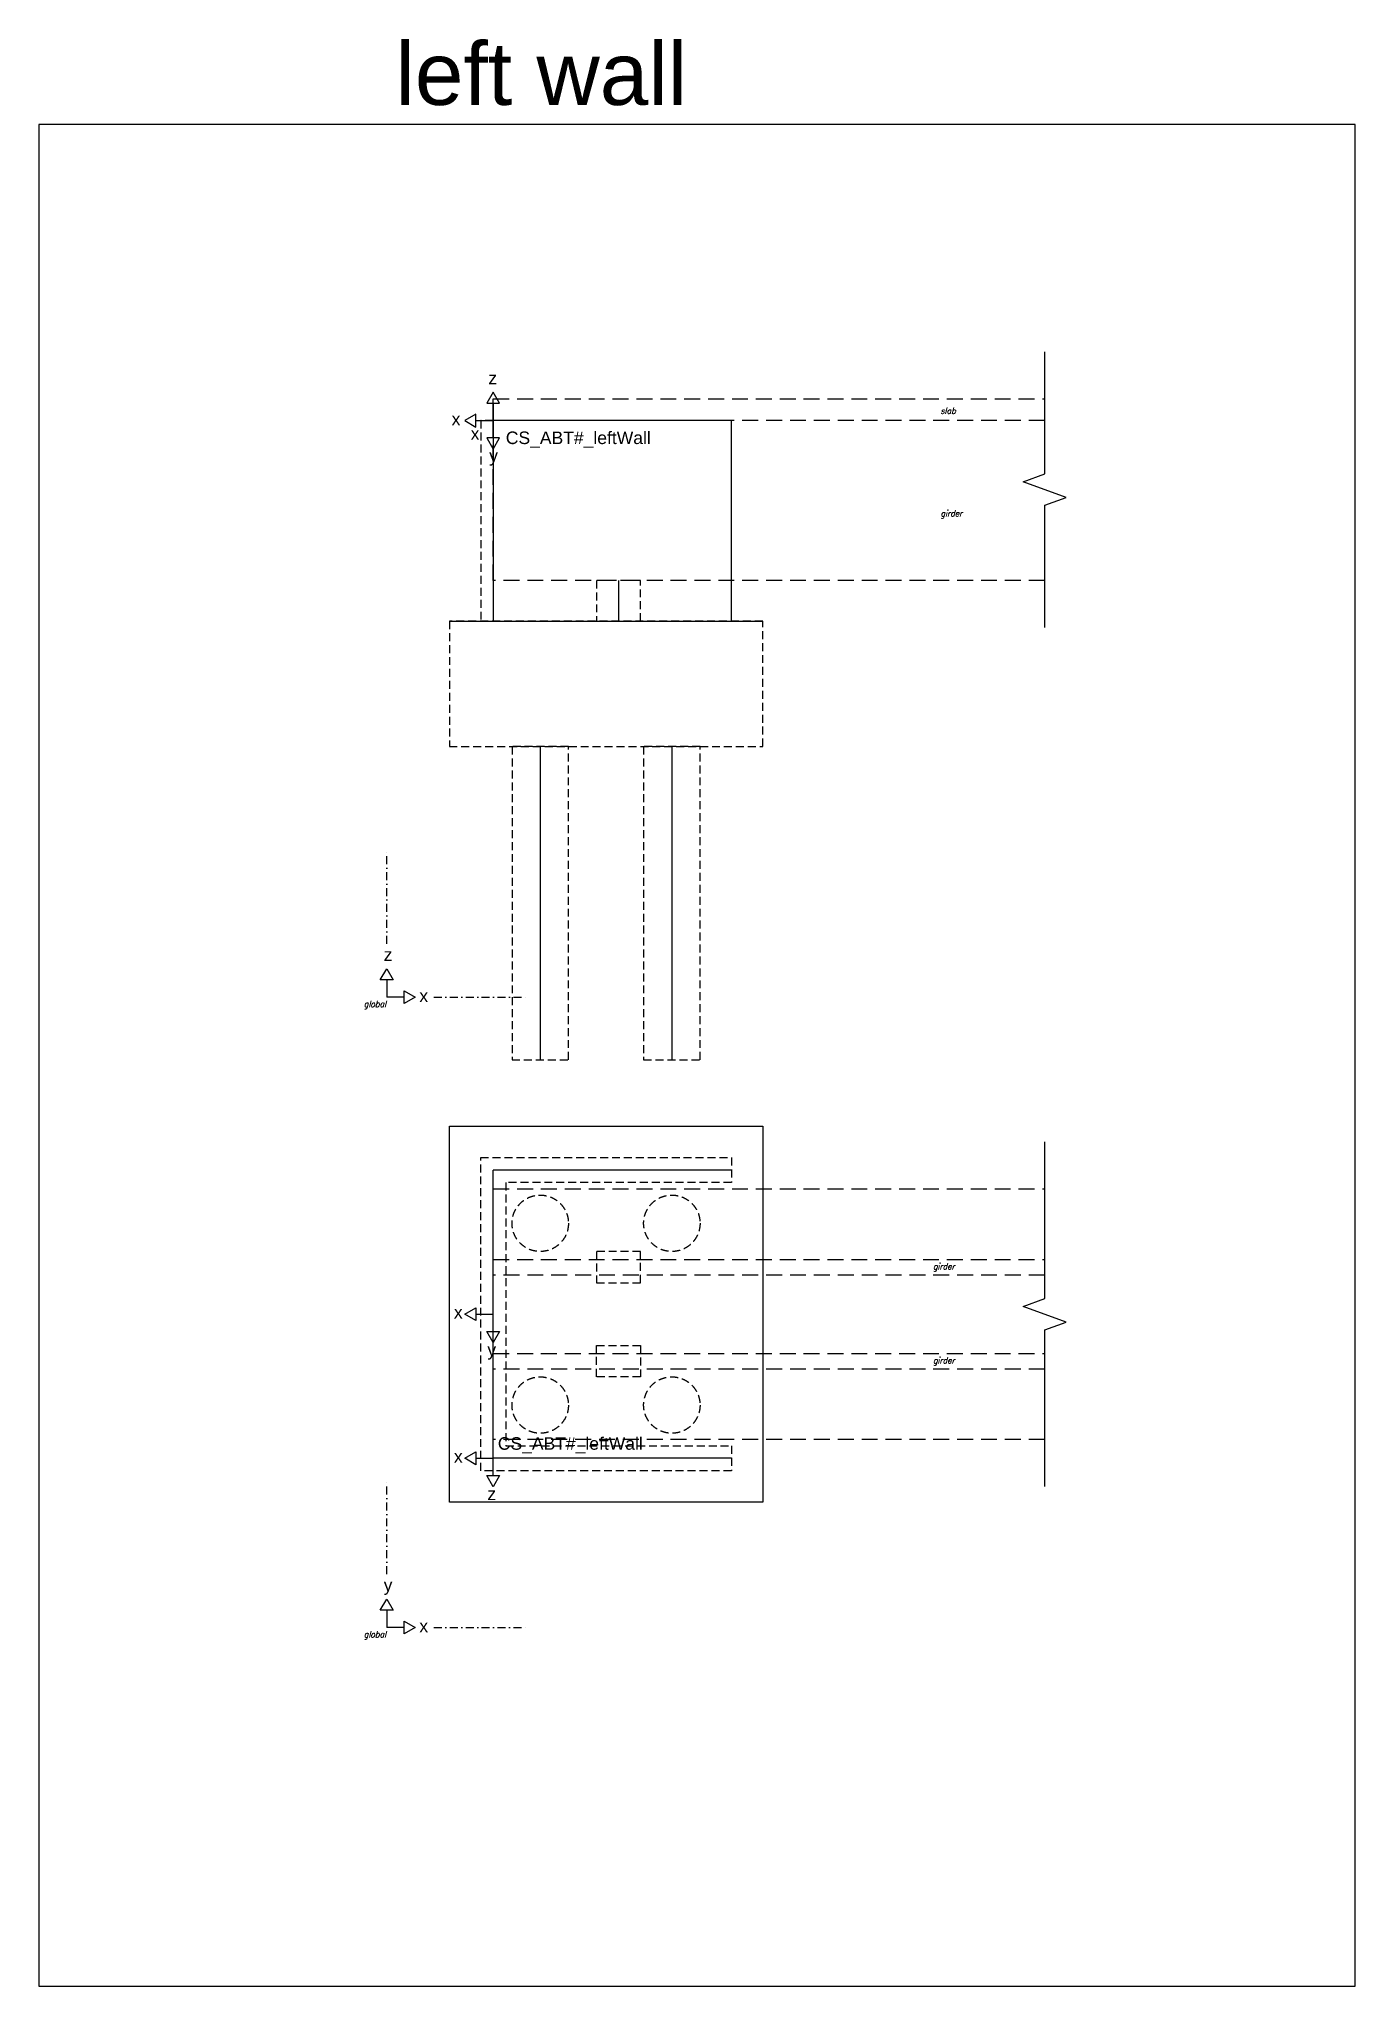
# Model space of a CAD drawing. Header units: millimetres. Extents: x 82860 to 279860, y -75608 to -21238.
# Drawn here: x 148860 to 169860, y -75608 to -44541 of the extents above; entities that cross this region are included whole.
import ezdxf

# ---------------------------------------------------------------- set-up
doc = ezdxf.new("R2010")
doc.units = ezdxf.units.MM
doc.linetypes.add('DASHDOT', pattern=[25.4, 12.7, -6.35, 0, -6.35])
doc.linetypes.add('DASHED', pattern=[19.05, 12.7, -6.35])
for name, color, linetype in [('01', 1, 'Continuous'), ('02', 2, 'Continuous'), ('04', 4, 'Continuous'), ('06', 6, 'Continuous'), ('08', 8, 'Continuous'), ('09', 9, 'Continuous'), ('aux_lines', 30, 'Continuous'), ('Green_04_0.3mm', 106, 'Continuous'), ('Orange_04_0.3mm', 23, 'Continuous'), ('Orange_05_0.4mm', 24, 'Continuous')]:
    doc.layers.add(name, color=color, linetype=linetype)
doc.styles.add('Romans', font='romans.shx', dxfattribs={"width": 0.9, "height": 100})
doc.styles.get("Standard").update_dxf_attribs({"font": 'arial.ttf'})

msp = doc.modelspace()

# ---------------------------------------------------------------- texts
at = {"layer": '06'}
for s, p in [('z', (154360.7, -59250.5)), ('x', (154929.8, -59906.6)), ('y', (154360.7, -69307.1)), ('x', (154929.8, -69963.2))]:
    msp.add_text(s, height=200, dxfattribs=at).set_placement(p)
at = {"layer": '06', "transparency": 33554483, "style": 'Romans', "oblique": 15, "width": 0.9}
for p in [(154043.3, -59988.5), (154043.3, -70045.1)]:
    msp.add_text('global', height=100, dxfattribs=at).set_placement(p)
at = {"layer": '08', "transparency": 33554483, "style": 'Romans', "oblique": 15, "width": 0.9}
for s, p in [('slab', (163245.7, -50523.1)), ('girder', (163245.7, -52160.8)), ('girder', (163125.3, -64175.1)), ('girder', (163125.3, -65675.1))]:
    msp.add_text(s, height=100, dxfattribs=at).set_placement(p)
at = {"layer": 'aux_lines'}
msp.add_text('left wall', height=1000, dxfattribs=at).set_placement((154547.3, -45593.9))
at = {"layer": 'Green_04_0.3mm'}
for s, p in [('z', (156030.2, -50051.3)), ('x', (155445.1, -50704.8)), ('x', (155481.6, -64956.8)), ('y', (156014.7, -65554.1))]:
    msp.add_text(s, height=200, dxfattribs=at).set_placement(p)
at = {"layer": 'Orange_04_0.3mm'}
for s, p in [('x', (155748.5, -50936.6)), ('y', (156044, -51290.2)), ('x', (155481.6, -67256.8)), ('z', (156014.7, -67854.1))]:
    msp.add_text(s, height=200, dxfattribs=at).set_placement(p)
at = {"layer": 'Orange_05_0.4mm'}
for p in [(156309.1, -51004.6), (156181.7, -67050.7)]:
    msp.add_text('CS_ABT#_leftWall', height=200, dxfattribs=at).set_placement(p)

# ---------------------------------------------------------------- linework, layer by layer
at = {"layer": '01'}
msp.add_line((158108.5, -53181), (158108.5, -53831), dxfattribs=at)
at = {"layer": '02'}
for p, q in [((156858.5, -55831), (156858.5, -60831)), ((158958.5, -55831), (158958.5, -60831))]:
    msp.add_line(p, q, dxfattribs=at)
at = {"layer": '04'}
for p, q in [((155408.5, -53831), (160408.5, -53831)), ((159908.5, -62587.6), (156108.5, -62587.6)), ((156108.5, -67187.6), (156108.5, -62587.6)), ((159908.5, -67187.6), (156108.5, -67187.6))]:
    msp.add_line(p, q, dxfattribs=at)
for points in [[(156108.5, -53831), (159908.5, -53831), (159908.5, -50631), (156108.5, -50631)], [(160408.5, -61887.6), (160408.5, -67887.6), (155408.5, -67887.6), (155408.5, -61887.6)]]:
    msp.add_lwpolyline(points, close=True, dxfattribs=at)
at = {"layer": '06', "linetype": 'DASHDOT', "ltscale": 10}
for p, q in [((154408.5, -58977.9), (154408.5, -57477.9)), ((155161.7, -59831), (156661.7, -59831)), ((154408.5, -69034.4), (154408.5, -67534.4)), ((155161.7, -69887.6), (156661.7, -69887.6))]:
    msp.add_line(p, q, dxfattribs=at)
at = {"layer": '06'}
for p, q in [((154408.5, -59554.3), (154408.5, -59831)), ((154685.2, -59831), (154408.5, -59831)), ((154408.5, -69610.9), (154408.5, -69887.6)), ((154685.2, -69887.6), (154408.5, -69887.6))]:
    msp.add_line(p, q, dxfattribs=at)
for points in [[(154408.5, -59377.9), (154510.4, -59554.3), (154306.7, -59554.3)], [(154861.7, -59831), (154685.2, -59932.9), (154685.2, -59729.1)], [(154408.5, -69434.4), (154510.4, -69610.9), (154306.7, -69610.9)], [(154861.7, -69887.6), (154685.2, -69989.4), (154685.2, -69785.7)]]:
    msp.add_lwpolyline(points, close=True, dxfattribs=at)
at = {"layer": '08', "linetype": 'Continuous', "transparency": 33554483}
for points in [[(164908.5, -53931), (164908.5, -51981), (165252, -51856), (164565.1, -51606), (164908.5, -51481), (164908.5, -49531)], [(164908.5, -67637.6), (164908.5, -65137.6), (165252, -65012.6), (164565.1, -64762.6), (164908.5, -64637.6), (164908.5, -62137.6)]]:
    msp.add_lwpolyline(points, dxfattribs=at)
at = {"layer": '08', "linetype": 'DASHED', "ltscale": 10}
msp.add_lwpolyline([(156108.5, -50631), (155908.5, -50631), (155908.5, -53831)], dxfattribs=at)
for points in [[(157758.5, -53831), (158458.5, -53831), (158458.5, -53181), (157758.5, -53181)], [(155408.5, -55831), (160408.5, -55831), (160408.5, -53831), (155408.5, -53831)], [(156408.5, -60831), (157308.5, -60831), (157308.5, -55831), (156408.5, -55831)], [(158508.5, -60831), (159408.5, -60831), (159408.5, -55831), (158508.5, -55831)], [(159908.5, -62787.6), (156308.5, -62787.6), (156308.5, -66987.6), (159908.5, -66987.6), (159908.5, -67387.6), (155908.5, -67387.6), (155908.5, -62387.6), (159908.5, -62387.6)], [(157758.5, -63887.6), (157758.5, -64387.6), (158458.5, -64387.6), (158458.5, -63887.6)], [(157758.5, -65887.6), (157758.5, -65387.6), (158458.5, -65387.6), (158458.5, -65887.6)]]:
    msp.add_lwpolyline(points, close=True, dxfattribs=at)
for centre in [(156858.5, -63437.6), (158958.5, -63437.6), (156858.5, -66337.6), (158958.5, -66337.6)]:
    msp.add_circle(centre, 450, dxfattribs=at)
at = {"layer": '09', "linetype": 'DASHED', "ltscale": 20, "transparency": 33554483}
for points in [[(164908.5, -53181), (156108.5, -53181), (156108.5, -50281), (164908.5, -50281)], [(164908.5, -50631), (156108.5, -50631), (156108.5, -50281), (164908.5, -50281)], [(164908.5, -66887.6), (156108.5, -66887.6), (156108.5, -62887.6), (164908.5, -62887.6)], [(164908.5, -64262.6), (156108.5, -64262.6), (156108.5, -64012.6), (164908.5, -64012.6)], [(164908.5, -65762.6), (156108.5, -65762.6), (156108.5, -65512.6), (164908.5, -65512.6)]]:
    msp.add_lwpolyline(points, dxfattribs=at)
at = {"layer": 'aux_lines'}
msp.add_lwpolyline([(148859.9, -75607.7), (169859.9, -75607.7), (169859.9, -45907.7), (148859.9, -45907.7)], close=True, dxfattribs=at)
at = {"layer": 'Green_04_0.3mm'}
for p, q in [((155831.9, -50631), (156108.5, -50631)), ((156108.5, -50354.3), (156108.5, -50631)), ((155831.9, -64887.6), (156108.5, -64887.6)), ((156108.5, -65164.2), (156108.5, -64887.6))]:
    msp.add_line(p, q, dxfattribs=at)
for points in [[(156108.5, -50177.9), (156006.7, -50354.3), (156210.4, -50354.3)], [(155655.4, -50631), (155831.9, -50732.9), (155831.9, -50529.1)], [(155655.4, -64887.6), (155831.9, -64785.7), (155831.9, -64989.4)], [(156108.5, -65340.7), (156006.7, -65164.2), (156210.4, -65164.2)]]:
    msp.add_lwpolyline(points, close=True, dxfattribs=at)
at = {"layer": 'Orange_04_0.3mm'}
for p, q in [((155831.9, -50631), (156108.5, -50631)), ((156108.5, -50907.6), (156108.5, -50631)), ((155831.9, -67187.6), (156108.5, -67187.6)), ((156108.5, -67464.2), (156108.5, -67187.6))]:
    msp.add_line(p, q, dxfattribs=at)
for points in [[(155655.4, -50631), (155831.9, -50732.9), (155831.9, -50529.1)], [(156108.5, -51084.1), (156210.4, -50907.6), (156006.7, -50907.6)], [(155655.4, -67187.6), (155831.9, -67085.7), (155831.9, -67289.4)], [(156108.5, -67640.7), (156006.7, -67464.2), (156210.4, -67464.2)]]:
    msp.add_lwpolyline(points, close=True, dxfattribs=at)

msp.set_redraw_order([(e.dxf.handle, doc.entitydb.next_handle()) for e in msp.query("TEXT MTEXT ATTDEF DIMENSION ARC_DIMENSION")])  # texts and dimensions are drawn at this point

doc.saveas('drawing.dxf')
